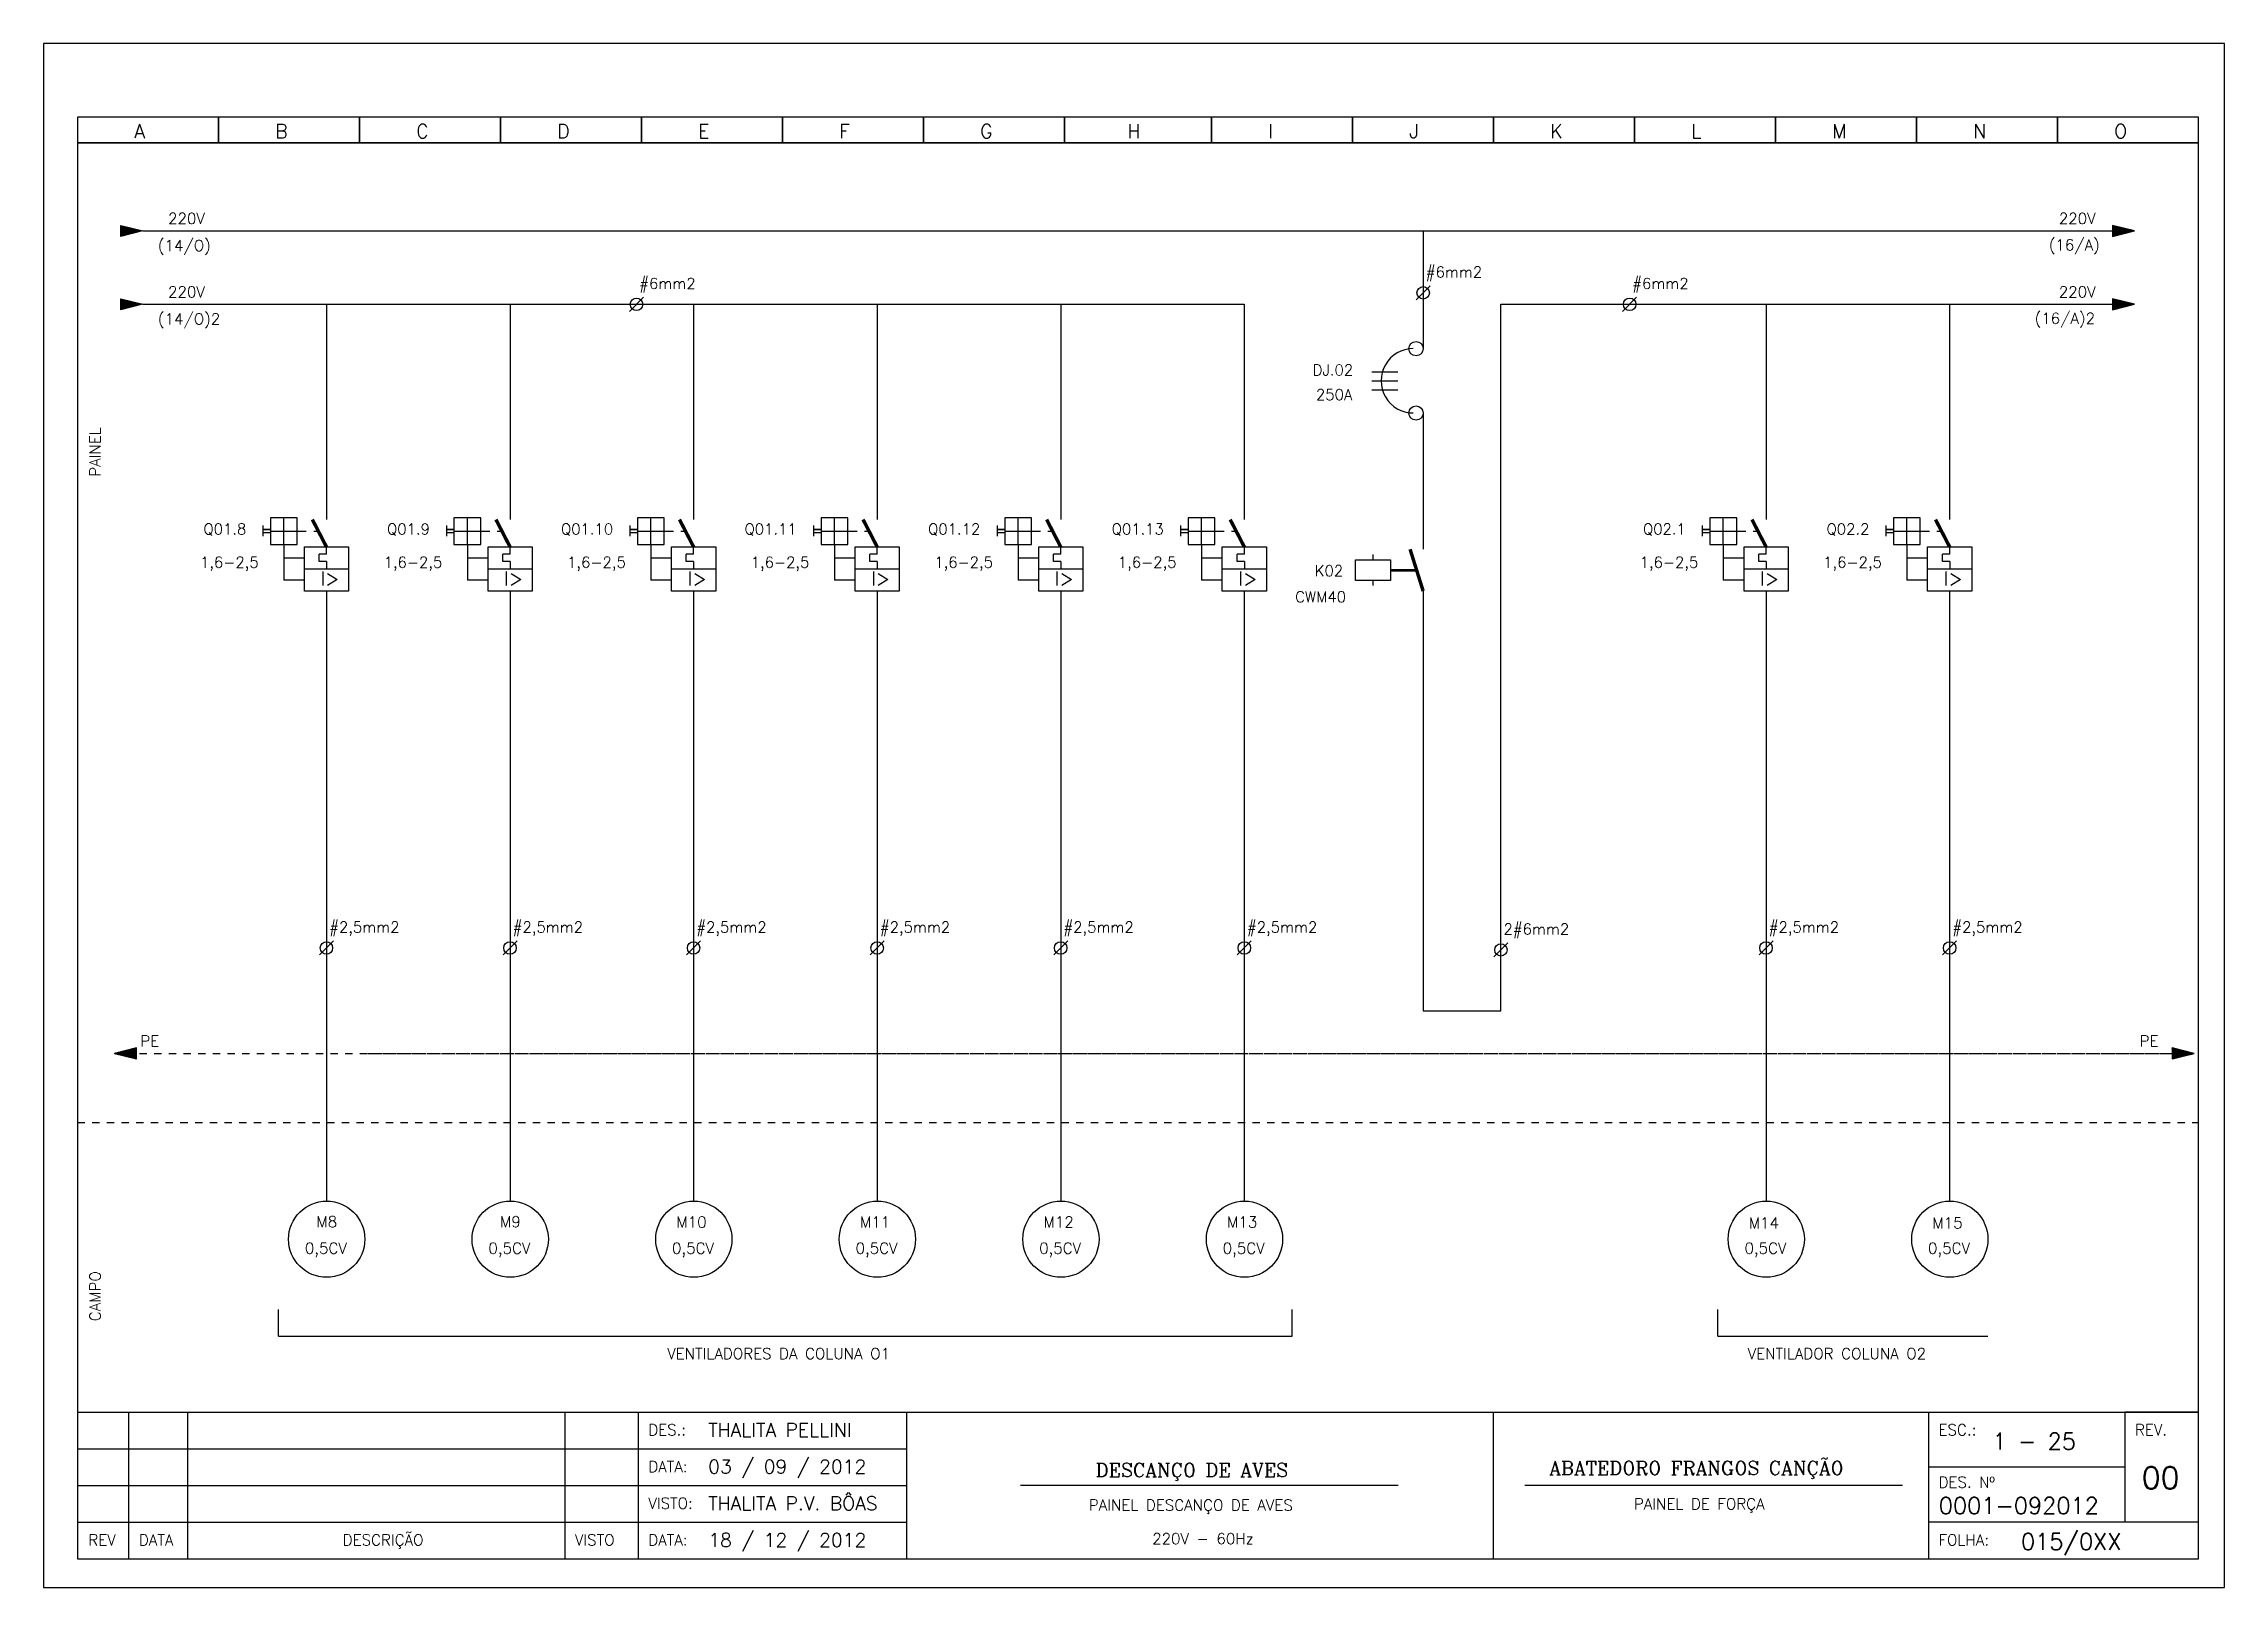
# Model space of a CAD drawing. Header units: millimetres. Extents: x 1974 to 2099, y 1386 to 1555.
# Drawn here: x 1974.11 to 2003.81, y 1386.48 to 1407.51 of the extents above; entities that cross this region are included whole.
import ezdxf

# ---------------------------------------------------------------- set-up
doc = ezdxf.new("R2010")
doc.units = ezdxf.units.MM
for name, pattern in [('DASHDOT2', [0.5, 0.25, -0.125, 0, -0.125]), ('DASHED', [0.75, 0.5, -0.25]), ('HIDDEN2', [0.1875, 0.125, -0.0625])]:
    doc.linetypes.add(name, pattern=pattern)
for name, color, linetype in [('1', 5, 'Continuous'), ('ALIMENTAÇÃO', 6, 'Continuous'), ('CONECTOR_SAK', 2, 'Continuous'), ('DISJUNTOR', 5, 'Continuous'), ('EQUIPAMENTOS', 5, 'Continuous'), ('MARGEM', 1, 'Continuous'), ('MOTORES', 5, 'Continuous'), ('PAINEL', 7, 'Continuous'), ('TERRA', 3, 'DASHED'), ('TEXTO', 4, 'Continuous'), ('TEXTO_2', 5, 'Continuous'), ('TIMBRE', 7, 'Continuous')]:
    doc.layers.add(name, color=color, linetype=linetype)
doc.styles.add('REGUA60', font='romans.shx', dxfattribs={"height": 2})
doc.styles.add('ROMANC', font='romanc.shx', dxfattribs={"height": 0.55})
doc.styles.add('ROMANS', font='romans.shx', dxfattribs={"height": 37})

msp = doc.modelspace()

# ---------------------------------------------------------------- texts
at = {"style": 'ROMANS'}
for s, p in [('ESC.:', (1999.913, 1388.555)), ('REV.', (2002.589, 1388.555)), ('DES. Nº', (1999.913, 1387.842)), ('PAINEL DESCANÇO DE AVES', (1988.341, 1387.53)), ('PAINEL DE FORÇA', (1995.764, 1387.546)), ('220V - 60Hz', (1989.204, 1387.073)), ('FOLHA:', (1999.913, 1387.055))]:
    msp.add_text(s, height=0.15, dxfattribs=at).set_placement(p)
at = {"layer": 'TEXTO'}
for s, height, style, p in [('A', 0.188, 'ROMANS', (1975.341, 1406.222)), ('B', 0.188, 'ROMANS', (1977.261, 1406.222)), ('C', 0.188, 'ROMANS', (1979.181, 1406.222)), ('D', 0.188, 'ROMANS', (1981.101, 1406.222)), ('E', 0.188, 'ROMANS', (1983.021, 1406.222)), ('F', 0.188, 'ROMANS', (1984.941, 1406.222)), ('G', 0.188, 'ROMANS', (1986.861, 1406.222)), ('H', 0.188, 'ROMANS', (1988.865, 1406.222)), ('I', 0.188, 'ROMANS', (1990.785, 1406.222)), ('J', 0.188, 'ROMANS', (1992.705, 1406.222)), ('K', 0.188, 'ROMANS', (1994.625, 1406.222)), ('L', 0.188, 'ROMANS', (1996.545, 1406.222)), ('M', 0.188, 'ROMANS', (1998.465, 1406.222)), ('N', 0.188, 'ROMANS', (2000.385, 1406.222)), ('O', 0.188, 'ROMANS', (2002.305, 1406.222)), ('220V', 0.15, 'ROMANS', (1975.801, 1405.053)), ('220V', 0.15, 'ROMANS', (2001.551, 1405.053)), ('(14/O)', 0.15, 'ROMANS', (1975.663, 1404.684)), ('(16/A)', 0.15, 'ROMANS', (2001.415, 1404.693)), ('#6mm2', 0.148, 'ROMANS', (1982.218, 1404.169)), ('#6mm2', 0.148, 'ROMANS', (1992.93, 1404.325)), ('#6mm2', 0.148, 'ROMANS', (1995.742, 1404.169)), ('220V', 0.15, 'ROMANS', (1975.801, 1404.053)), ('220V', 0.15, 'ROMANS', (2001.551, 1404.053)), ('(14/O)2', 0.15, 'ROMANS', (1975.663, 1403.684)), ('(16/A)2', 0.15, 'ROMANS', (2001.222, 1403.693)), ('DJ.02', 0.148, 'ROMANS', (1991.389, 1402.99)), ('250A', 0.148, 'ROMANS', (1991.434, 1402.655)), ('Q01.8', 0.148, 'ROMANS', (1976.283, 1400.824)), ('Q01.9', 0.148, 'ROMANS', (1978.783, 1400.824)), ('Q01.10', 0.148, 'ROMANS', (1981.152, 1400.824)), ('Q01.11', 0.148, 'ROMANS', (1983.652, 1400.824)), ('Q01.12', 0.148, 'ROMANS', (1986.152, 1400.824)), ('Q01.13', 0.148, 'ROMANS', (1988.652, 1400.824)), ('Q02.1', 0.148, 'ROMANS', (1995.888, 1400.824)), ('Q02.2', 0.148, 'ROMANS', (1998.388, 1400.824)), ('1,6-2,5', 0.148, 'ROMANS', (1976.236, 1400.372)), ('1,6-2,5', 0.148, 'ROMANS', (1978.736, 1400.372)), ('1,6-2,5', 0.148, 'ROMANS', (1981.236, 1400.372)), ('1,6-2,5', 0.148, 'ROMANS', (1983.736, 1400.372)), ('1,6-2,5', 0.148, 'ROMANS', (1986.236, 1400.372)), ('1,6-2,5', 0.148, 'ROMANS', (1988.736, 1400.372)), ('K02', 0.148, 'ROMANS', (1991.418, 1400.256)), ('1,6-2,5', 0.148, 'ROMANS', (1995.842, 1400.372)), ('1,6-2,5', 0.148, 'ROMANS', (1998.342, 1400.372)), ('CWM40', 0.148, 'ROMANS', (1991.152, 1399.901)), ('#2,5mm2', 0.148, 'ROMANS', (1977.995, 1395.403)), ('#2,5mm2', 0.148, 'ROMANS', (1980.495, 1395.403)), ('#2,5mm2', 0.148, 'ROMANS', (1982.995, 1395.403)), ('#2,5mm2', 0.148, 'ROMANS', (1985.495, 1395.403)), ('#2,5mm2', 0.148, 'ROMANS', (1987.995, 1395.403)), ('#2,5mm2', 0.148, 'ROMANS', (1990.495, 1395.403)), ('2#6mm2', 0.148, 'ROMANS', (1993.989, 1395.376)), ('#2,5mm2', 0.148, 'ROMANS', (1997.601, 1395.403)), ('#2,5mm2', 0.148, 'ROMANS', (2000.101, 1395.403)), ('PE', 0.15, 'ROMANS', (1975.424, 1393.85)), ('PE', 0.15, 'ROMANS', (2002.651, 1393.85)), ('M8', 0.15, 'REGUA60', (1977.821, 1391.39)), ('M9', 0.15, 'REGUA60', (1980.321, 1391.39)), ('M10', 0.15, 'REGUA60', (1982.724, 1391.385)), ('M11', 0.15, 'REGUA60', (1985.224, 1391.385)), ('M12', 0.15, 'REGUA60', (1987.724, 1391.385)), ('M13', 0.15, 'REGUA60', (1990.224, 1391.385)), ('M14', 0.15, 'REGUA60', (1997.329, 1391.374)), ('M15', 0.15, 'REGUA60', (1999.829, 1391.374)), ('0,5CV', 0.15, 'REGUA60', (1977.664, 1391.028)), ('0,5CV', 0.15, 'REGUA60', (1980.164, 1391.028)), ('0,5CV', 0.15, 'REGUA60', (1982.664, 1391.028)), ('0,5CV', 0.15, 'REGUA60', (1985.164, 1391.028)), ('0,5CV', 0.15, 'REGUA60', (1987.664, 1391.028)), ('0,5CV', 0.15, 'REGUA60', (1990.164, 1391.028)), ('0,5CV', 0.15, 'REGUA60', (1997.27, 1391.028)), ('0,5CV', 0.15, 'REGUA60', (1999.77, 1391.028)), ('VENTILADORES DA COLUNA O1', 0.15, 'REGUA60', (1982.599, 1389.593)), ('VENTILADOR COLUNA O2', 0.15, 'REGUA60', (1997.314, 1389.593)), ('THALITA PELLINI', 0.1875, 'ROMANS', (1983.157, 1388.535)), ('03 / 09 / 2012', 0.1875, 'ROMANS', (1983.157, 1388.035)), ('THALITA P.V. BÔAS', 0.1875, 'ROMANS', (1983.157, 1387.535)), ('18 / 12 / 2012', 0.1875, 'ROMANS', (1983.157, 1387.035))]:
    msp.add_text(s, height=height, dxfattribs=dict(at, style=style)).set_placement(p)
at = {"layer": 'TEXTO', "style": 'REGUA60'}
for s, p in [('PAINEL', (1974.882, 1401.61)), ('CAMPO', (1974.882, 1390.109))]:
    msp.add_text(s, height=0.15, rotation=90, dxfattribs=at).set_placement(p)
at = {"layer": 'TEXTO', "color": 150, "style": 'ROMANS'}
for s, height, p in [('DES.:', 0.15, (1982.342, 1388.555)), ('1 - 25', 0.225, (2000.647, 1388.362)), ('DATA:', 0.15, (1982.342, 1388.055)), ('00', 0.3, (2002.68, 1387.828)), ('VISTO:', 0.15, (1982.342, 1387.555)), ('0001-092012', 0.225, (1999.917, 1387.486)), ('REV', 0.15, (1974.716, 1387.055)), ('DATA', 0.15, (1975.404, 1387.055)), ('DESCRIÇÃO', 0.15, (1978.18, 1387.055)), ('VISTO', 0.15, (1981.342, 1387.055)), ('DATA:', 0.15, (1982.342, 1387.055)), ('015/0XX', 0.225, (2001.036, 1386.996))]:
    msp.add_text(s, height=height, dxfattribs=at).set_placement(p)
at = {"layer": 'TEXTO_2'}
for s, height, style, p in [('I>', 0.1927, 'REGUA60', (1977.874, 1400.128)), ('I>', 0.1927, 'REGUA60', (1980.374, 1400.128)), ('I>', 0.1927, 'REGUA60', (1982.874, 1400.128)), ('I>', 0.1927, 'REGUA60', (1985.374, 1400.128)), ('I>', 0.1927, 'REGUA60', (1987.874, 1400.128)), ('I>', 0.1927, 'REGUA60', (1990.374, 1400.128)), ('I>', 0.1927, 'REGUA60', (1997.48, 1400.128)), ('I>', 0.1927, 'REGUA60', (1999.98, 1400.128)), ('ABATEDORO FRANGOS CANÇÃO', 0.1875, 'ROMANC', (1994.61, 1388.016)), ('DESCANÇO DE AVES', 0.1875, 'ROMANC', (1988.434, 1387.988))]:
    msp.add_text(s, height=height, dxfattribs=dict(at, style=style)).set_placement(p)

# ---------------------------------------------------------------- hatches: boundary and pattern name
at = {"layer": 'EQUIPAMENTOS'}
for points in [[(1975.158, 1404.884), (1975.458, 1404.959), (1975.158, 1405.034)], [(2002.583, 1404.959), (2002.283, 1405.034), (2002.283, 1404.884)], [(1975.158, 1403.884), (1975.458, 1403.959), (1975.158, 1404.034)], [(2002.583, 1403.959), (2002.283, 1404.034), (2002.283, 1403.884)]]:
    msp.add_hatch(color=256, dxfattribs=at).paths.add_polyline_path(points)
at = {"layer": 'TERRA'}
h = msp.add_hatch(dxfattribs=at)
h.set_pattern_fill('ANSI31', color=256, scale=0.004, angle=180, style=0)
h.set_pattern_definition([(225, (2032.32565715, 1442.37584864), (0.0003535533906, -0.0003535533906), [])])
h.paths.add_polyline_path([(1975.071, 1393.756), (1975.371, 1393.756), (1975.371, 1393.831)])
h.paths.add_polyline_path([(1975.371, 1393.681), (1975.371, 1393.756), (1975.071, 1393.756)])
h = msp.add_hatch(dxfattribs=at)
h.set_pattern_fill('ANSI31', color=256, scale=0.004, style=0)
h.set_pattern_definition([(45, (1946.1419275, 1345.1362611), (-0.0003535533906, 0.0003535533906), [])])
h.paths.add_polyline_path([(2003.396, 1393.756), (2003.096, 1393.756), (2003.096, 1393.681)])
h.paths.add_polyline_path([(2003.096, 1393.831), (2003.096, 1393.756), (2003.396, 1393.756)])

# ---------------------------------------------------------------- linework, layer by layer
for p, q in [((1992.196, 1403.04), (1992.549, 1403.04)), ((1992.196, 1402.917), (1992.549, 1402.917)), ((1992.196, 1402.794), (1992.549, 1402.794)), ((1977.304, 1389.905), (1977.304, 1390.269)), ((1991.111, 1389.905), (1991.111, 1390.269)), ((1996.909, 1389.905), (1996.909, 1390.269)), ((1977.304, 1389.905), (1991.111, 1389.905)), ((1996.909, 1389.905), (2000.586, 1389.905)), ((2003.452, 1388.872), (2002.452, 1388.872))]:
    msp.add_line(p, q)
at = {"layer": '1'}
for p, q in [((1977.559, 1401.053), (1977.195, 1401.053)), ((1977.195, 1401.053), (1977.195, 1400.689)), ((1977.377, 1400.689), (1977.377, 1401.053)), ((1977.559, 1400.689), (1977.559, 1401.053)), ((1980.059, 1401.053), (1979.695, 1401.053)), ((1979.695, 1401.053), (1979.695, 1400.689)), ((1979.877, 1400.689), (1979.877, 1401.053)), ((1980.059, 1400.689), (1980.059, 1401.053)), ((1982.559, 1401.053), (1982.195, 1401.053)), ((1982.195, 1401.053), (1982.195, 1400.689)), ((1982.377, 1400.689), (1982.377, 1401.053)), ((1982.559, 1400.689), (1982.559, 1401.053)), ((1985.059, 1401.053), (1984.695, 1401.053)), ((1984.695, 1401.053), (1984.695, 1400.689)), ((1984.877, 1400.689), (1984.877, 1401.053)), ((1985.059, 1400.689), (1985.059, 1401.053)), ((1987.559, 1401.053), (1987.195, 1401.053)), ((1987.195, 1401.053), (1987.195, 1400.689)), ((1987.377, 1400.689), (1987.377, 1401.053)), ((1987.559, 1400.689), (1987.559, 1401.053)), ((1990.059, 1401.053), (1989.695, 1401.053)), ((1989.695, 1401.053), (1989.695, 1400.689)), ((1989.877, 1400.689), (1989.877, 1401.053)), ((1990.059, 1400.689), (1990.059, 1401.053)), ((1997.164, 1401.053), (1996.8, 1401.053)), ((1996.8, 1401.053), (1996.8, 1400.689)), ((1996.982, 1400.689), (1996.982, 1401.053)), ((1997.164, 1400.689), (1997.164, 1401.053)), ((1999.664, 1401.053), (1999.3, 1401.053)), ((1999.3, 1401.053), (1999.3, 1400.689)), ((1999.482, 1400.689), (1999.482, 1401.053)), ((1999.664, 1400.689), (1999.664, 1401.053)), ((1977.091, 1400.945), (1977.091, 1400.8)), ((1977.195, 1400.892), (1977.091, 1400.892)), ((1977.091, 1400.892), (1977.195, 1400.892)), ((1977.091, 1400.85), (1977.195, 1400.85)), ((1977.195, 1400.871), (1977.559, 1400.871)), ((1977.195, 1400.689), (1977.559, 1400.689)), ((1979.591, 1400.945), (1979.591, 1400.8)), ((1979.695, 1400.892), (1979.591, 1400.892)), ((1979.591, 1400.892), (1979.695, 1400.892)), ((1979.591, 1400.85), (1979.695, 1400.85)), ((1979.695, 1400.871), (1980.059, 1400.871)), ((1979.695, 1400.689), (1980.059, 1400.689)), ((1982.091, 1400.945), (1982.091, 1400.8)), ((1982.195, 1400.892), (1982.091, 1400.892)), ((1982.091, 1400.892), (1982.195, 1400.892)), ((1982.091, 1400.85), (1982.195, 1400.85)), ((1982.195, 1400.871), (1982.559, 1400.871)), ((1982.195, 1400.689), (1982.559, 1400.689)), ((1984.591, 1400.945), (1984.591, 1400.8)), ((1984.695, 1400.892), (1984.591, 1400.892)), ((1984.591, 1400.892), (1984.695, 1400.892)), ((1984.591, 1400.85), (1984.695, 1400.85)), ((1984.695, 1400.871), (1985.059, 1400.871)), ((1984.695, 1400.689), (1985.059, 1400.689)), ((1987.091, 1400.945), (1987.091, 1400.8)), ((1987.195, 1400.892), (1987.091, 1400.892)), ((1987.091, 1400.892), (1987.195, 1400.892)), ((1987.091, 1400.85), (1987.195, 1400.85)), ((1987.195, 1400.871), (1987.559, 1400.871)), ((1987.195, 1400.689), (1987.559, 1400.689)), ((1989.591, 1400.945), (1989.591, 1400.8)), ((1989.695, 1400.892), (1989.591, 1400.892)), ((1989.591, 1400.892), (1989.695, 1400.892)), ((1989.591, 1400.85), (1989.695, 1400.85)), ((1989.695, 1400.871), (1990.059, 1400.871)), ((1989.695, 1400.689), (1990.059, 1400.689)), ((1996.696, 1400.945), (1996.696, 1400.8)), ((1996.8, 1400.892), (1996.696, 1400.892)), ((1996.696, 1400.892), (1996.8, 1400.892)), ((1996.696, 1400.85), (1996.8, 1400.85)), ((1996.8, 1400.871), (1997.164, 1400.871)), ((1996.8, 1400.689), (1997.164, 1400.689)), ((1999.196, 1400.945), (1999.196, 1400.8)), ((1999.3, 1400.892), (1999.196, 1400.892)), ((1999.196, 1400.892), (1999.3, 1400.892)), ((1999.196, 1400.85), (1999.3, 1400.85)), ((1999.3, 1400.871), (1999.664, 1400.871)), ((1999.3, 1400.689), (1999.664, 1400.689))]:
    msp.add_line(p, q, dxfattribs=at)
at = {"layer": 'ALIMENTAÇÃO'}
for p, q in [((1992.894, 1404.959), (1992.894, 1404.031)), ((1975.458, 1403.959), (1990.458, 1403.959)), ((1992.894, 1404.031), (1992.894, 1403.355)), ((1993.953, 1394.336), (1993.953, 1403.959)), ((1993.953, 1403.959), (2002.583, 1403.959)), ((1992.894, 1402.485), (1992.894, 1400.623)), ((1992.894, 1400.054), (1992.894, 1394.336)), ((1992.894, 1394.336), (1993.953, 1394.336))]:
    msp.add_line(p, q, dxfattribs=at)
at = {"layer": 'ALIMENTAÇÃO', "color": 6}
for p, q in [((1977.958, 1403.959), (1977.958, 1401.028)), ((1980.458, 1403.959), (1980.458, 1401.028)), ((1982.958, 1403.959), (1982.958, 1401.028)), ((1985.458, 1403.959), (1985.458, 1401.028)), ((1987.958, 1403.959), (1987.958, 1401.028)), ((1990.458, 1403.959), (1990.458, 1401.028)), ((1997.564, 1403.959), (1997.564, 1401.028)), ((2000.064, 1403.959), (2000.064, 1401.028)), ((1977.958, 1400.054), (1977.958, 1391.746)), ((1980.458, 1400.054), (1980.458, 1391.746)), ((1982.958, 1400.054), (1982.958, 1391.746)), ((1985.458, 1400.054), (1985.458, 1391.746)), ((1987.958, 1400.054), (1987.958, 1391.746)), ((1990.458, 1400.054), (1990.458, 1391.746)), ((1997.564, 1400.054), (1997.564, 1391.746)), ((2000.064, 1400.054), (2000.064, 1391.746))]:
    msp.add_line(p, q, dxfattribs=at)
at = {"layer": 'CONECTOR_SAK'}
for p, q in [((1982.277, 1404.056), (1982.086, 1403.863)), ((1992.989, 1404.212), (1992.799, 1404.019)), ((1995.801, 1404.056), (1995.611, 1403.863)), ((1978.054, 1395.29), (1977.863, 1395.097)), ((1980.554, 1395.29), (1980.363, 1395.097)), ((1983.054, 1395.29), (1982.863, 1395.097)), ((1985.554, 1395.29), (1985.363, 1395.097)), ((1988.054, 1395.29), (1987.863, 1395.097)), ((1990.554, 1395.29), (1990.363, 1395.097)), ((1994.048, 1395.263), (1993.858, 1395.07)), ((1997.66, 1395.29), (1997.469, 1395.097)), ((2000.16, 1395.29), (1999.969, 1395.097))]:
    msp.add_line(p, q, dxfattribs=at)
for centre in [(1982.181, 1403.959), (1992.894, 1404.115), (1995.706, 1403.959), (1977.958, 1395.193), (1980.458, 1395.193), (1982.958, 1395.193), (1985.458, 1395.193), (1987.958, 1395.193), (1990.458, 1395.193), (1993.953, 1395.166), (1997.564, 1395.193), (2000.064, 1395.193)]:
    msp.add_circle(centre, 0.0846, dxfattribs=at)
at = {"layer": 'DISJUNTOR'}
for p, q in [((1977.377, 1400.689), (1977.377, 1400.202)), ((1977.959, 1400.554), (1977.959, 1400.654)), ((1979.877, 1400.689), (1979.877, 1400.202)), ((1980.459, 1400.554), (1980.459, 1400.654)), ((1982.377, 1400.689), (1982.377, 1400.202)), ((1982.959, 1400.554), (1982.959, 1400.654)), ((1984.877, 1400.689), (1984.877, 1400.202)), ((1985.459, 1400.554), (1985.459, 1400.654)), ((1987.377, 1400.689), (1987.377, 1400.202)), ((1987.959, 1400.554), (1987.959, 1400.654)), ((1989.877, 1400.689), (1989.877, 1400.202)), ((1990.459, 1400.554), (1990.459, 1400.654)), ((1996.982, 1400.689), (1996.982, 1400.202)), ((1997.565, 1400.554), (1997.565, 1400.654)), ((1999.482, 1400.689), (1999.482, 1400.202)), ((2000.065, 1400.554), (2000.065, 1400.654)), ((1977.658, 1400.502), (1977.377, 1400.502)), ((1977.959, 1400.554), (1977.859, 1400.554)), ((1977.859, 1400.454), (1977.859, 1400.554)), ((1977.959, 1400.454), (1977.859, 1400.454)), ((1977.959, 1400.454), (1977.959, 1400.354)), ((1980.158, 1400.502), (1979.877, 1400.502)), ((1980.459, 1400.554), (1980.359, 1400.554)), ((1980.359, 1400.454), (1980.359, 1400.554)), ((1980.459, 1400.454), (1980.359, 1400.454)), ((1980.459, 1400.454), (1980.459, 1400.354)), ((1982.658, 1400.502), (1982.377, 1400.502)), ((1982.959, 1400.554), (1982.859, 1400.554)), ((1982.859, 1400.454), (1982.859, 1400.554)), ((1982.959, 1400.454), (1982.859, 1400.454)), ((1982.959, 1400.454), (1982.959, 1400.354)), ((1985.158, 1400.502), (1984.877, 1400.502)), ((1985.459, 1400.554), (1985.359, 1400.554)), ((1985.359, 1400.454), (1985.359, 1400.554)), ((1985.459, 1400.454), (1985.359, 1400.454)), ((1985.459, 1400.454), (1985.459, 1400.354)), ((1987.658, 1400.502), (1987.377, 1400.502)), ((1987.959, 1400.554), (1987.859, 1400.554)), ((1987.859, 1400.454), (1987.859, 1400.554)), ((1987.959, 1400.454), (1987.859, 1400.454)), ((1987.959, 1400.454), (1987.959, 1400.354)), ((1990.158, 1400.502), (1989.877, 1400.502)), ((1990.459, 1400.554), (1990.359, 1400.554)), ((1990.359, 1400.454), (1990.359, 1400.554)), ((1990.459, 1400.454), (1990.359, 1400.454)), ((1990.459, 1400.454), (1990.459, 1400.354)), ((1997.264, 1400.502), (1996.982, 1400.502)), ((1997.565, 1400.554), (1997.465, 1400.554)), ((1997.465, 1400.454), (1997.465, 1400.554)), ((1997.565, 1400.454), (1997.465, 1400.454)), ((1997.565, 1400.454), (1997.565, 1400.354)), ((1999.764, 1400.502), (1999.482, 1400.502)), ((2000.065, 1400.554), (1999.965, 1400.554)), ((1999.965, 1400.454), (1999.965, 1400.554)), ((2000.065, 1400.454), (1999.965, 1400.454)), ((2000.065, 1400.454), (2000.065, 1400.354)), ((1977.658, 1400.202), (1977.377, 1400.202)), ((1977.659, 1400.354), (1978.259, 1400.354)), ((1980.158, 1400.202), (1979.877, 1400.202)), ((1980.159, 1400.354), (1980.759, 1400.354)), ((1982.658, 1400.202), (1982.377, 1400.202)), ((1982.659, 1400.354), (1983.259, 1400.354)), ((1985.158, 1400.202), (1984.877, 1400.202)), ((1985.159, 1400.354), (1985.759, 1400.354)), ((1987.658, 1400.202), (1987.377, 1400.202)), ((1987.659, 1400.354), (1988.259, 1400.354)), ((1990.158, 1400.202), (1989.877, 1400.202)), ((1990.159, 1400.354), (1990.759, 1400.354)), ((1997.264, 1400.202), (1996.982, 1400.202)), ((1997.265, 1400.354), (1997.865, 1400.354)), ((1999.764, 1400.202), (1999.482, 1400.202)), ((1999.765, 1400.354), (2000.365, 1400.354))]:
    msp.add_line(p, q, dxfattribs=at)
at = {"layer": 'DISJUNTOR', "linetype": 'HIDDEN2'}
for p, q in [((1977.559, 1400.871), (1977.858, 1400.871)), ((1980.059, 1400.871), (1980.358, 1400.871)), ((1982.559, 1400.871), (1982.858, 1400.871)), ((1985.059, 1400.871), (1985.358, 1400.871)), ((1987.559, 1400.871), (1987.858, 1400.871)), ((1990.059, 1400.871), (1990.358, 1400.871)), ((1997.164, 1400.871), (1997.464, 1400.871)), ((1999.664, 1400.871), (1999.964, 1400.871))]:
    msp.add_line(p, q, dxfattribs=at)
at = {"layer": 'DISJUNTOR', "const_width": 0.0472}
for points in [[(1977.959, 1400.654), (1977.766, 1401.028)], [(1980.459, 1400.654), (1980.266, 1401.028)], [(1982.959, 1400.654), (1982.766, 1401.028)], [(1985.459, 1400.654), (1985.266, 1401.028)], [(1987.959, 1400.654), (1987.766, 1401.028)], [(1990.459, 1400.654), (1990.266, 1401.028)], [(1997.565, 1400.654), (1997.372, 1401.028)], [(2000.065, 1400.654), (1999.872, 1401.028)]]:
    msp.add_lwpolyline(points, dxfattribs=at)
at = {"layer": 'DISJUNTOR'}
for points in [[(1977.659, 1400.654), (1978.259, 1400.654), (1978.259, 1400.054), (1977.659, 1400.054)], [(1980.159, 1400.654), (1980.759, 1400.654), (1980.759, 1400.054), (1980.159, 1400.054)], [(1982.659, 1400.654), (1983.259, 1400.654), (1983.259, 1400.054), (1982.659, 1400.054)], [(1985.159, 1400.654), (1985.759, 1400.654), (1985.759, 1400.054), (1985.159, 1400.054)], [(1987.659, 1400.654), (1988.259, 1400.654), (1988.259, 1400.054), (1987.659, 1400.054)], [(1990.159, 1400.654), (1990.759, 1400.654), (1990.759, 1400.054), (1990.159, 1400.054)], [(1997.265, 1400.654), (1997.865, 1400.654), (1997.865, 1400.054), (1997.265, 1400.054)], [(1999.765, 1400.654), (2000.365, 1400.654), (2000.365, 1400.054), (1999.765, 1400.054)]]:
    msp.add_lwpolyline(points, close=True, dxfattribs=at)
for centre in [(1992.797, 1403.355), (1992.797, 1402.478)]:
    msp.add_circle(centre, 0.097, dxfattribs=at)
msp.add_arc((1992.759, 1402.917), 0.438, 89.8656, 270.134, dxfattribs=at)
at = {"layer": 'EQUIPAMENTOS'}
for p, q in [((1975.458, 1404.959), (2002.283, 1404.959)), ((1992.212, 1400.478), (1992.212, 1400.55)), ((1992.212, 1400.128), (1992.212, 1400.199)), ((1992.45, 1400.348), (1992.802, 1400.348)), ((1992.45, 1400.328), (1992.808, 1400.328))]:
    msp.add_line(p, q, dxfattribs=at)
for points in [[(1975.158, 1405.034), (1975.458, 1404.959), (1975.158, 1404.884), (1975.158, 1405.034)], [(2002.283, 1404.884), (2002.583, 1404.959), (2002.283, 1405.034), (2002.283, 1404.884)], [(1975.158, 1404.034), (1975.458, 1403.959), (1975.158, 1403.884), (1975.158, 1404.034)], [(2002.283, 1403.884), (2002.583, 1403.959), (2002.283, 1404.034), (2002.283, 1403.884)]]:
    msp.add_lwpolyline(points, dxfattribs=at)
msp.add_lwpolyline([(1991.974, 1400.199), (1991.974, 1400.478), (1992.45, 1400.478), (1992.45, 1400.199)], close=True, dxfattribs=at)
at = {"layer": 'EQUIPAMENTOS', "const_width": 0.0472}
msp.add_lwpolyline([(1992.894, 1400.054), (1992.716, 1400.623)], dxfattribs=at)
at = {"layer": 'MARGEM', "color": 7}
msp.add_lwpolyline([(1974.106, 1386.484), (2003.806, 1386.484), (2003.806, 1407.509), (1974.106, 1407.509)], close=True, dxfattribs=at)
at = {"layer": 'MOTORES'}
for centre in [(1977.961, 1391.226), (1980.461, 1391.226), (1982.961, 1391.226), (1985.461, 1391.226), (1987.961, 1391.226), (1990.461, 1391.226), (1997.567, 1391.226), (2000.067, 1391.226)]:
    msp.add_circle(centre, 0.519, dxfattribs=at)
at = {"layer": 'PAINEL', "color": 12, "linetype": 'HIDDEN2', "ltscale": 0.005}
msp.add_line((1974.568, 1392.816), (2003.452, 1392.816), dxfattribs=at)
at = {"layer": 'TERRA', "linetype": 'DASHDOT2', "ltscale": 0.0025}
for p, q in [((1975.412, 1393.756), (2003.096, 1393.756)), ((1975.412, 1393.756), (2003.096, 1393.756)), ((1978.523, 1393.756), (2003.396, 1393.756))]:
    msp.add_line(p, q, dxfattribs=at)
at = {"layer": 'TERRA'}
for points in [[(1975.371, 1393.831), (1975.071, 1393.756), (1975.371, 1393.681), (1975.371, 1393.831)], [(1975.371, 1393.831), (1975.071, 1393.756), (1975.371, 1393.681), (1975.371, 1393.831)], [(2003.096, 1393.681), (2003.396, 1393.756), (2003.096, 1393.831), (2003.096, 1393.681)], [(2003.096, 1393.681), (2003.396, 1393.756), (2003.096, 1393.831), (2003.096, 1393.681)]]:
    msp.add_lwpolyline(points, dxfattribs=at)
at = {"layer": 'TIMBRE', "color": 12}
msp.add_line((2003.452, 1406.509), (1974.568, 1406.509), dxfattribs=at)
at = {"layer": 'TIMBRE'}
for p, q in [((1974.568, 1388.872), (2003.452, 1388.872)), ((1975.268, 1386.872), (1975.268, 1388.872)), ((1976.068, 1386.872), (1976.068, 1388.872)), ((1981.206, 1388.872), (1981.206, 1386.872)), ((1982.206, 1386.872), (1982.206, 1388.872)), ((1985.859, 1388.872), (1985.859, 1386.872)), ((1993.849, 1388.872), (1993.849, 1386.872)), ((1999.777, 1388.872), (1999.777, 1386.872)), ((2002.452, 1388.872), (2002.452, 1387.372)), ((1974.568, 1388.372), (1985.859, 1388.372)), ((2002.452, 1388.122), (1999.777, 1388.122)), ((1974.568, 1387.872), (1985.859, 1387.872)), ((1992.553, 1387.872), (1987.409, 1387.872)), ((1999.424, 1387.872), (1994.28, 1387.872)), ((1974.568, 1387.372), (1985.859, 1387.372)), ((2003.452, 1387.372), (1999.777, 1387.372))]:
    msp.add_line(p, q, dxfattribs=at)
at = {"layer": 'TIMBRE', "color": 12}
for points in [[(1974.568, 1406.159), (1976.488, 1406.159), (1976.488, 1406.509), (1974.568, 1406.509)], [(1976.488, 1406.159), (1978.408, 1406.159), (1978.408, 1406.509), (1976.488, 1406.509)], [(1978.408, 1406.159), (1980.328, 1406.159), (1980.328, 1406.509), (1978.408, 1406.509)], [(1980.328, 1406.159), (1982.248, 1406.159), (1982.248, 1406.509), (1980.328, 1406.509)], [(1982.248, 1406.159), (1984.168, 1406.159), (1984.168, 1406.509), (1982.248, 1406.509)], [(1984.168, 1406.159), (1986.088, 1406.159), (1986.088, 1406.509), (1984.168, 1406.509)], [(1986.088, 1406.159), (1988.008, 1406.159), (1988.008, 1406.509), (1986.088, 1406.509)], [(1988.008, 1406.159), (1990.012, 1406.159), (1990.012, 1406.509), (1988.008, 1406.509)], [(1990.012, 1406.159), (1991.932, 1406.159), (1991.932, 1406.509), (1990.012, 1406.509)], [(1991.932, 1406.159), (1993.852, 1406.159), (1993.852, 1406.509), (1991.932, 1406.509)], [(1993.852, 1406.159), (1995.772, 1406.159), (1995.772, 1406.509), (1993.852, 1406.509)], [(1995.772, 1406.159), (1997.692, 1406.159), (1997.692, 1406.509), (1995.772, 1406.509)], [(1997.692, 1406.159), (1999.612, 1406.159), (1999.612, 1406.509), (1997.692, 1406.509)], [(1999.612, 1406.159), (2001.532, 1406.159), (2001.532, 1406.509), (1999.612, 1406.509)], [(2001.532, 1406.159), (2003.452, 1406.159), (2003.452, 1406.509), (2001.532, 1406.509)], [(1974.568, 1386.872), (2003.452, 1386.872), (2003.452, 1406.159), (1974.568, 1406.159)]]:
    msp.add_lwpolyline(points, close=True, dxfattribs=at)

msp.set_redraw_order([(e.dxf.handle, doc.entitydb.next_handle()) for e in msp.query("TEXT MTEXT ATTDEF DIMENSION ARC_DIMENSION")])  # texts and dimensions are drawn at this point

doc.saveas('drawing.dxf')
